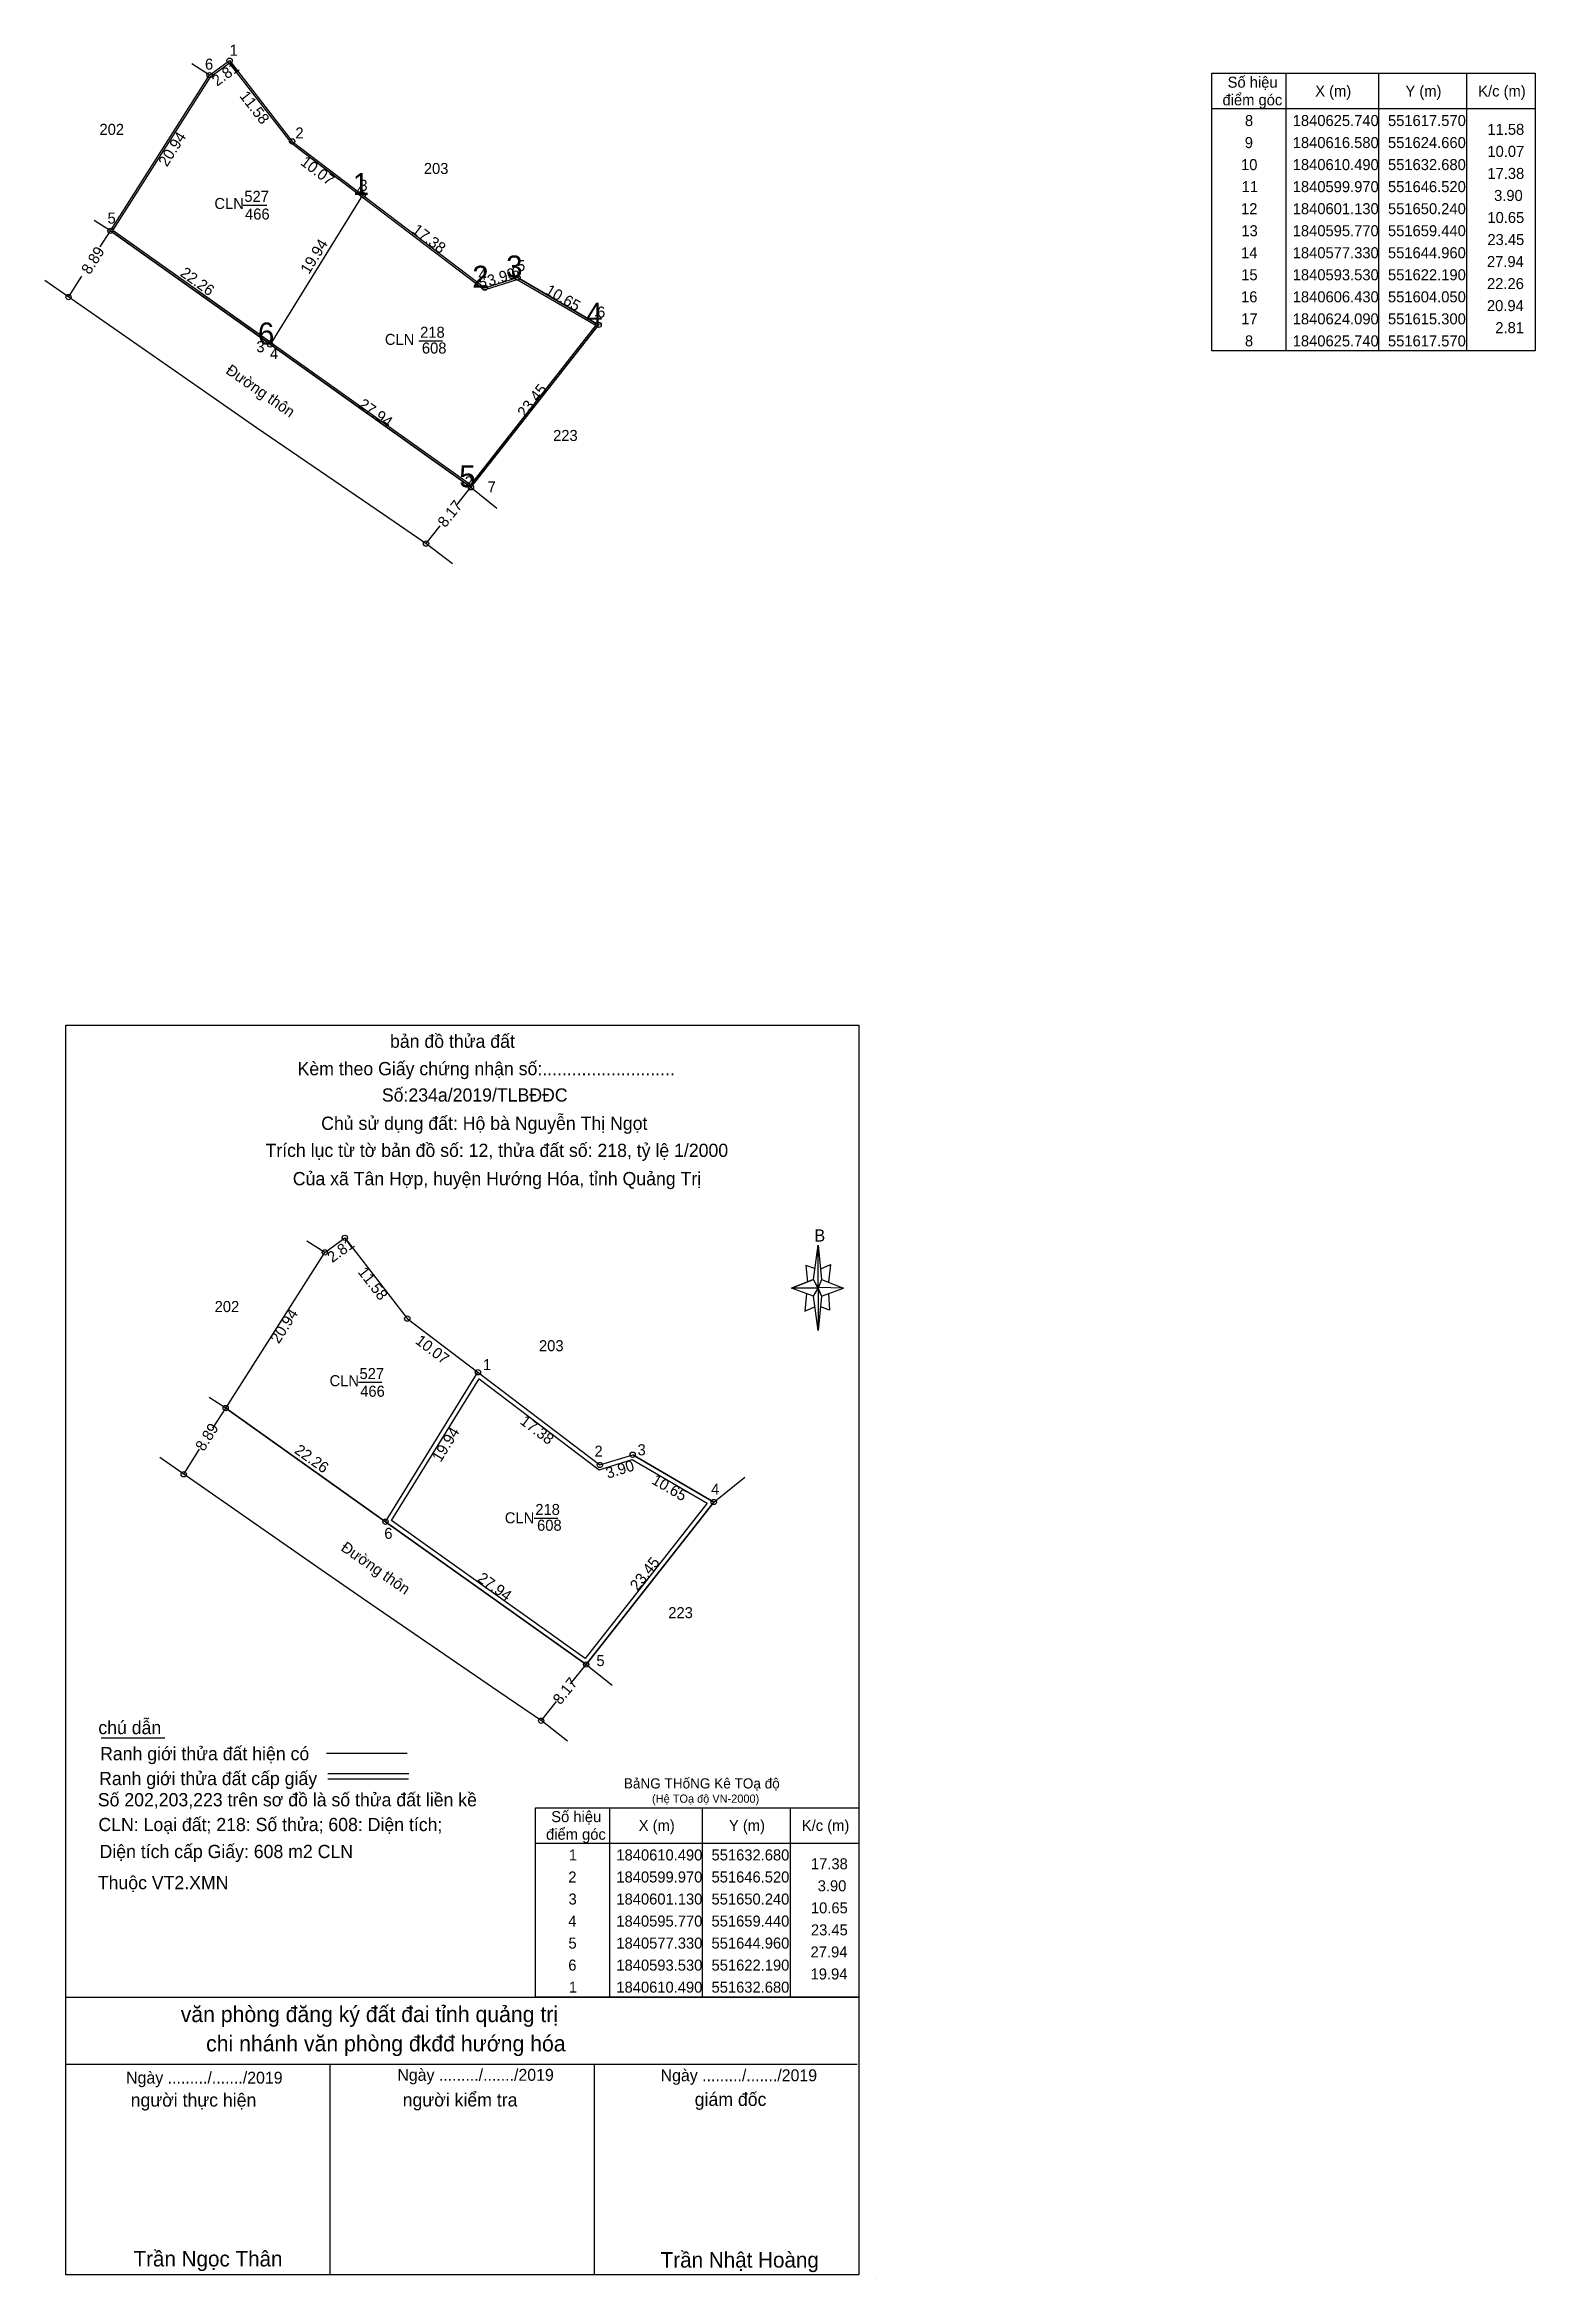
# Model space of a CAD drawing. Extents: x 551294 to 551766, y 1840373 to 1840693.
# Drawn here: x 551596.6 to 551765.8, y 1840374 to 1840627.5 of the extents above; entities that cross this region are included whole.
import ezdxf

# ---------------------------------------------------------------- set-up
doc = ezdxf.new("R2010")
doc.units = 0
for name, color, linetype in [('Level 1', 7, 'Continuous'), ('Level 10', 7, 'Continuous'), ('Level 17', 7, 'Continuous'), ('Level 23', 7, 'Continuous'), ('Level 32', 7, 'Continuous'), ('Level 5', 7, 'Continuous'), ('Level 6', 7, 'Continuous'), ('Level 63', 7, 'Continuous')]:
    doc.layers.add(name, color=color, linetype=linetype)

msp = doc.modelspace()

# ---------------------------------------------------------------- texts
at = {"layer": 'Level 1'}
for s, height, p in [('CLN', 1.25, (551615.84, 1840608.91)), ('527', 1.25, (551619.24, 1840609.72)), ('466', 1.25, (551619.32, 1840607.71)), ('CLN', 1.25, (551635.19, 1840593.49)), ('218', 1.25, (551639.19, 1840594.3)), ('608', 1.25, (551639.39, 1840592.51)), ('CLN', 1.25, (551628.91, 1840475.35)), ('527', 1.25, (551632.31, 1840476.16)), ('466', 1.25, (551632.39, 1840474.15)), ('CLN', 1.25, (551648.8, 1840459.79)), ('218', 1.25, (551652.26, 1840460.74)), ('608', 1.25, (551652.46, 1840458.95)), ('BảNG THốNG Kê TOạ độ ', 1.15, (551662.31, 1840429.71)), ('(Hệ TOạ độ VN-2000)', 0.93, (551665.51, 1840428.09))]:
    msp.add_text(s, height=height, dxfattribs=at).set_placement(p)
at = {"layer": 'Level 5'}
for s, height, p in [('bản đồ thửa đất', 1.5, (551635.77, 1840513.74)), ('Kèm theo Giấy chứng nhận số:...........................', 1.5, (551625.28, 1840510.63)), ('Số:234a/2019/TLBĐĐC', 1.5, (551634.85, 1840507.64)), ('Chủ sử dụng đất: Hộ bà Nguyễn Thị Ngọt', 1.5, (551627.96, 1840504.43)), ('Trích lục từ tờ bản đồ số: 12, thửa đất số: 218, tỷ lệ 1/2000 ', 1.5, (551621.64, 1840501.36)), ('Của xã Tân Hợp, huyện Hướng Hóa, tỉnh Quảng Trị', 1.5, (551624.74, 1840498.15)), ('B', 1.38, (551683.93, 1840491.76)), ('văn phòng đăng ký đất đai tỉnh quảng trị', 1.7999, (551612.02, 1840403.2)), ('chi nhánh văn phòng đkđđ hướng hóa', 1.7999, (551614.9, 1840399.88)), ('Ngày ........./......./2019', 1.35, (551605.82, 1840396.22)), ('Ngày ........./......./2019', 1.35, (551636.6, 1840396.54)), ('Ngày ........./......./2019', 1.35, (551666.48, 1840396.49)), ('người thực hiện', 1.5, (551606.34, 1840393.61)), ('người kiểm tra', 1.5, (551637.21, 1840393.63)), ('giám đốc', 1.5, (551670.35, 1840393.69)), ('Trần Ngọc Thân', 1.75, (551606.66, 1840375.48)), ('Trần Nhật Hoàng', 1.75, (551666.49, 1840375.35))]:
    msp.add_text(s, height=height, dxfattribs=at).set_placement(p)
at = {"layer": 'Level 6'}
for s, p in [('chú dẫn', (551602.67, 1840435.87)), ('Ranh giới thửa đất hiện có ', (551602.87, 1840432.91)), ('Ranh giới thửa đất cấp giấy', (551602.76, 1840430.09)), ('Số 202,203,223 trên sơ đồ là số thửa đất liền kề', (551602.61, 1840427.68)), ('CLN: Loại đất; 218: Số thửa; 608: Diện tích;', (551602.68, 1840424.87)), ('Diện tích cấp Giấy: 608 m2 CLN', (551602.81, 1840421.81)), ('Thuộc VT2.XMN', (551602.61, 1840418.28))]:
    msp.add_text(s, height=1.5, dxfattribs=at).set_placement(p)
at = {"layer": 'Level 63'}
for s, height, p in [(' 6', 1.25, (551614.31, 1840624.72)), (' 1', 1.25, (551617.09, 1840626.3)), ('Số hiệu', 1.25, (551730.83, 1840622.67)), ('X (m)', 1.25, (551740.77, 1840621.67)), ('Y (m)', 1.25, (551751.01, 1840621.67)), ('K/c (m)', 1.25, (551759.27, 1840621.67)), ('điểm góc', 1.25, (551730.25, 1840620.67)), ('202', 1.25, (551602.8, 1840617.32)), (' 2', 1.25, (551624.57, 1840616.91)), (' 8', 1.25, (551732.33, 1840618.32)), ('1840625.740', 1.25, (551738.22, 1840618.32)), ('551617.570', 1.25, (551749.03, 1840618.32)), ('11.58', 1.25, (551760.31, 1840617.32)), (' 9', 1.25, (551732.31, 1840615.82)), ('1840616.580', 1.25, (551738.22, 1840615.82)), ('551624.660', 1.25, (551749.03, 1840615.82)), ('10.07', 1.25, (551760.31, 1840614.82)), (' 1', 2.5, (551630.61, 1840610.49)), ('203', 1.25, (551639.61, 1840612.88)), (' 10', 1.25, (551731.89, 1840613.32)), ('1840610.490', 1.25, (551738.22, 1840613.32)), ('551632.680', 1.25, (551749.03, 1840613.32)), ('17.38', 1.25, (551760.31, 1840612.32)), (' 4', 1.25, (551631.5, 1840610.49)), (' 3', 1.25, (551631.83, 1840610.97)), (' 11', 1.25, (551731.96, 1840610.82)), ('1840599.970', 1.25, (551738.22, 1840610.82)), ('551646.520', 1.25, (551749.03, 1840610.82)), ('3.90', 1.25, (551761.07, 1840609.82)), (' 5', 1.25, (551603.25, 1840607.25)), (' 12', 1.25, (551731.89, 1840608.32)), ('1840601.130', 1.25, (551738.22, 1840608.32)), ('551650.240', 1.25, (551749.03, 1840608.32)), ('10.65', 1.25, (551760.31, 1840607.32)), (' 13', 1.25, (551731.93, 1840605.82)), ('1840595.770', 1.25, (551738.22, 1840605.82)), ('551659.440', 1.25, (551749.03, 1840605.82)), ('23.45', 1.25, (551760.31, 1840604.82)), (' 2', 2.5, (551644.18, 1840599.97)), (' 3', 2.5, (551648.02, 1840601.13)), (' 6', 1.25, (551649.07, 1840601.13)), ('5', 1.25, (551650.19, 1840601.87)), (' 14', 1.25, (551731.89, 1840603.32)), ('1840577.330', 1.25, (551738.22, 1840603.32)), ('551644.960', 1.25, (551749.03, 1840603.32)), ('27.94', 1.25, (551760.26, 1840602.32)), (' 4', 1.25, (551645.34, 1840600.86)), (' 5', 1.25, (551645.39, 1840599.97)), (' 15', 1.25, (551731.91, 1840600.82)), ('1840593.530', 1.25, (551738.22, 1840600.82)), ('551622.190', 1.25, (551749.03, 1840600.82)), ('22.26', 1.25, (551760.27, 1840599.82)), (' 4', 2.5, (551657.09, 1840595.77)), ('6', 1.25, (551659.27, 1840596.59)), (' 16', 1.25, (551731.89, 1840598.32)), ('1840606.430', 1.25, (551738.22, 1840598.32)), ('551604.050', 1.25, (551749.03, 1840598.32)), ('20.94', 1.25, (551760.26, 1840597.32)), (' 6', 2.5, (551619.85, 1840593.53)), (' 1', 1.25, (551658.4, 1840595.77)), (' 17', 1.25, (551731.91, 1840595.82)), ('1840624.090', 1.25, (551738.22, 1840595.82)), ('551615.300', 1.25, (551749.03, 1840595.82)), ('2.81', 1.25, (551761.21, 1840594.82)), (' 3', 1.25, (551620.14, 1840592.66)), (' 4', 1.25, (551621.68, 1840591.88)), (' 8', 1.25, (551732.33, 1840593.32)), ('1840625.740', 1.25, (551738.22, 1840593.32)), ('551617.570', 1.25, (551749.03, 1840593.32)), ('223', 1.25, (551654.28, 1840582.59)), (' 5', 2.5, (551642.7, 1840577.33)), (' 2', 1.25, (551643.79, 1840577.33)), ('7', 1.25, (551646.85, 1840576.76)), ('202', 1.25, (551615.87, 1840483.76)), (' 1', 1.25, (551645.86, 1840477.17)), ('203', 1.25, (551652.68, 1840479.32)), (' 2', 1.25, (551658.51, 1840467.35)), (' 3', 1.25, (551663.4, 1840467.51)), (' 4', 1.25, (551671.75, 1840463.05)), (' 6', 1.25, (551634.66, 1840458.03)), ('223', 1.25, (551667.35, 1840449.03)), (' 5', 1.25, (551658.73, 1840443.59)), ('điểm góc', 1.25, (551653.48, 1840423.89)), ('Số hiệu', 1.25, (551654.07, 1840425.89)), ('X (m)', 1.25, (551664, 1840424.89)), ('Y (m)', 1.25, (551674.24, 1840424.89)), ('K/c (m)', 1.25, (551682.51, 1840424.89)), (' 1', 1.25, (551655.6, 1840421.54)), ('1840610.490', 1.25, (551661.46, 1840421.54)), ('551632.680', 1.25, (551672.26, 1840421.54)), (' 2', 1.25, (551655.54, 1840419.04)), ('1840599.970', 1.25, (551661.46, 1840419.04)), ('551646.520', 1.25, (551672.26, 1840419.04)), ('17.38', 1.25, (551683.54, 1840420.54)), (' 3', 1.25, (551655.57, 1840416.54)), ('1840601.130', 1.25, (551661.46, 1840416.54)), ('551650.240', 1.25, (551672.26, 1840416.54)), ('3.90', 1.25, (551684.31, 1840418.04)), (' 4', 1.25, (551655.54, 1840414.04)), ('1840595.770', 1.25, (551661.46, 1840414.04)), ('551659.440', 1.25, (551672.26, 1840414.04)), ('10.65', 1.25, (551683.54, 1840415.54)), (' 5', 1.25, (551655.56, 1840411.54)), ('1840577.330', 1.25, (551661.46, 1840411.54)), ('551644.960', 1.25, (551672.26, 1840411.54)), ('23.45', 1.25, (551683.54, 1840413.04)), (' 6', 1.25, (551655.54, 1840409.04)), ('1840593.530', 1.25, (551661.46, 1840409.04)), ('551622.190', 1.25, (551672.26, 1840409.04)), ('27.94', 1.25, (551683.5, 1840410.54)), (' 1', 1.25, (551655.6, 1840406.54)), ('1840610.490', 1.25, (551661.46, 1840406.54)), ('551632.680', 1.25, (551672.26, 1840406.54)), ('19.94', 1.25, (551683.5, 1840408.04))]:
    msp.add_text(s, height=height, dxfattribs=at).set_placement(p)
for s, rotation, p in [('2.81', 36.0124, (551616.14, 1840622.78)), ('11.58', 307.7405, (551618.63, 1840621.71)), ('20.94', 57.5015, (551610.45, 1840613.61)), ('10.07', 322.7887, (551625.51, 1840614.02)), ('19.94', 58.2626, (551626.58, 1840601.43)), ('17.38', 322.761, (551638.17, 1840606.31)), ('8.89', 57.6326, (551601.7, 1840601.38)), ('22.26', 324.582, (551611.86, 1840601.4)), ('3.90', 17.3189, (551647.04, 1840600.13)), ('10.65', 329.7746, (551653.29, 1840599.35)), ('Đường thôn', 325.1755, (551617.03, 1840590.34)), ('27.94', 324.5696, (551632.09, 1840586.49)), ('23.45', 51.8592, (551651.09, 1840585.14)), ('8.17', 51.3683, (551642.04, 1840572.68)), ('2.81', 36.0124, (551629.22, 1840489.31)), ('11.58', 307.7405, (551632.06, 1840488.28)), ('20.94', 57.5015, (551623.15, 1840480.09)), ('10.07', 322.7887, (551638.54, 1840480.29)), ('8.89', 57.6326, (551614.64, 1840467.88)), ('19.94', 58.2626, (551641.52, 1840466.64)), ('17.38', 322.761, (551650.43, 1840471.17)), ('22.26', 324.582, (551624.83, 1840467.84)), ('3.90', 17.3189, (551660.49, 1840464.85)), ('10.65', 329.7746, (551665.37, 1840464.36)), ('Đường thôn', 325.1755, (551630.1, 1840456.78)), ('23.45', 51.8592, (551663.87, 1840452.05)), ('27.94', 324.5696, (551645.59, 1840453.32)), ('8.17', 51.3683, (551655.11, 1840439.12))]:
    msp.add_text(s, height=1.25, rotation=rotation, dxfattribs=at).set_placement(p)

# ---------------------------------------------------------------- linework, layer by layer
at = {"layer": 'Level 1'}
for p, q in [((551615.3, 1840624.09), (551617.57, 1840625.74)), ((551615.45, 1840623.95), (551617.53, 1840625.46)), ((551617.53, 1840625.46), (551624.52, 1840616.44)), ((551617.57, 1840625.74), (551624.66, 1840616.58)), ((551604.05, 1840606.43), (551615.3, 1840624.09)), ((551604.32, 1840606.48), (551615.45, 1840623.95)), ((551624.52, 1840616.44), (551632.41, 1840610.44)), ((551624.66, 1840616.58), (551632.68, 1840610.49)), ((551625.4, 1840615.77), (551646.48, 1840599.75)), ((551622.19, 1840593.53), (551632.68, 1840610.49)), ((551632.68, 1840610.49), (551646.52, 1840599.97)), ((551632.68, 1840610.49), (551646.52, 1840599.97)), ((551602.89, 1840604.6), (551604.05, 1840606.43)), ((551622.19, 1840593.53), (551604.05, 1840606.43)), ((551622.13, 1840593.82), (551604.32, 1840606.48)), ((551599.29, 1840598.92), (551600.79, 1840601.29)), ((551646.48, 1840599.75), (551650.22, 1840600.91)), ((551646.52, 1840599.97), (551650.24, 1840601.13)), ((551646.52, 1840599.97), (551650.24, 1840601.13)), ((551650.22, 1840600.91), (551659.14, 1840595.71)), ((551650.24, 1840601.13), (551659.44, 1840595.77)), ((551650.24, 1840601.13), (551659.44, 1840595.77)), ((551644.92, 1840577.6), (551614.12, 1840599.51)), ((551659.14, 1840595.71), (551644.92, 1840577.6)), ((551659.44, 1840595.77), (551644.96, 1840577.33)), ((551659.44, 1840595.77), (551644.96, 1840577.33)), ((551644.96, 1840577.33), (551622.19, 1840593.53)), ((551644.96, 1840577.33), (551622.19, 1840593.53)), ((551628.37, 1840490.53), (551630.64, 1840492.18)), ((551630.64, 1840492.18), (551637.73, 1840483.02)), ((551617.12, 1840472.87), (551628.37, 1840490.53)), ((551637.73, 1840483.02), (551645.75, 1840476.93)), ((551635.26, 1840459.97), (551645.75, 1840476.93)), ((551645.75, 1840476.93), (551659.59, 1840466.41)), ((551645.75, 1840476.93), (551659.59, 1840466.41)), ((551615.68, 1840470.6), (551617.12, 1840472.87)), ((551635.26, 1840459.97), (551617.12, 1840472.87)), ((551612.36, 1840465.36), (551614.15, 1840468.19)), ((551659.59, 1840466.41), (551663.31, 1840467.57)), ((551659.59, 1840466.41), (551663.31, 1840467.57)), ((551663.31, 1840467.57), (551672.51, 1840462.21)), ((551663.31, 1840467.57), (551672.51, 1840462.21)), ((551672.51, 1840462.21), (551658.03, 1840443.77)), ((551672.51, 1840462.21), (551658.03, 1840443.77)), ((551658.03, 1840443.77), (551635.26, 1840459.97)), ((551658.03, 1840443.77), (551635.26, 1840459.97))]:
    msp.add_line(p, q, dxfattribs=at)
for points in [[(551632.68, 1840610.49), (551646.52, 1840599.97), (551650.24, 1840601.13), (551659.44, 1840595.77), (551644.96, 1840577.33), (551622.19, 1840593.53)], [(551645.89, 1840476.2), (551659.49, 1840465.86), (551663.25, 1840467.03), (551671.76, 1840462.07), (551657.93, 1840444.45), (551635.93, 1840460.11)]]:
    msp.add_lwpolyline(points, close=True, dxfattribs=at)
at = {"layer": 'Level 10'}
for p, q in [((551615.3, 1840624.09), (551613.27, 1840625.38)), ((551617.57, 1840625.74), (551624.66, 1840616.58)), ((551632.68, 1840610.49), (551646.52, 1840599.97)), ((551604.05, 1840606.43), (551602.19, 1840607.61)), ((551614.87, 1840588.09), (551596.58, 1840600.8)), ((551646.52, 1840599.97), (551650.24, 1840601.13)), ((551659.44, 1840595.77), (551650.24, 1840601.13)), ((551644.96, 1840577.33), (551659.44, 1840595.77)), ((551620.62, 1840584.09), (551614.87, 1840588.09)), ((551635.05, 1840574.23), (551620.62, 1840584.09)), ((551644.96, 1840577.33), (551647.9, 1840574.98)), ((551640, 1840570.85), (551635.05, 1840574.23)), ((551628.37, 1840490.53), (551626.34, 1840491.82)), ((551630.64, 1840492.18), (551637.73, 1840483.02)), ((551645.75, 1840476.93), (551659.59, 1840466.41)), ((551617.12, 1840472.87), (551615.26, 1840474.05)), ((551627.94, 1840454.53), (551609.65, 1840467.24)), ((551659.59, 1840466.41), (551663.31, 1840467.57)), ((551672.51, 1840462.21), (551663.31, 1840467.57)), ((551672.51, 1840462.21), (551676.05, 1840465.03)), ((551658.03, 1840443.77), (551672.51, 1840462.21)), ((551633.69, 1840450.53), (551627.94, 1840454.53)), ((551648.12, 1840440.67), (551633.69, 1840450.53)), ((551658.03, 1840443.77), (551660.97, 1840441.42)), ((551653.07, 1840437.29), (551648.12, 1840440.67))]:
    msp.add_line(p, q, dxfattribs=at)
at = {"layer": 'Level 17'}
msp.add_line((551602.98, 1840435.46), (551610.22, 1840435.46), dxfattribs=at)
at = {"layer": 'Level 23'}
for p, q in [((551604.05, 1840606.43), (551622.19, 1840593.53)), ((551622.19, 1840593.53), (551644.96, 1840577.33)), ((551620.62, 1840584.09), (551614.87, 1840588.09)), ((551620.62, 1840584.09), (551614.87, 1840588.09)), ((551635.05, 1840574.23), (551620.62, 1840584.09)), ((551635.05, 1840574.23), (551620.62, 1840584.09)), ((551640, 1840570.85), (551635.05, 1840574.23)), ((551640, 1840570.85), (551635.05, 1840574.23)), ((551617.12, 1840472.87), (551635.26, 1840459.97)), ((551635.26, 1840459.97), (551658.03, 1840443.77)), ((551633.69, 1840450.53), (551627.94, 1840454.53)), ((551633.69, 1840450.53), (551627.94, 1840454.53)), ((551648.12, 1840440.67), (551633.69, 1840450.53)), ((551648.12, 1840440.67), (551633.69, 1840450.53)), ((551653.07, 1840437.29), (551648.12, 1840440.67)), ((551653.07, 1840437.29), (551648.12, 1840440.67))]:
    msp.add_line(p, q, dxfattribs=at)
at = {"layer": 'Level 32'}
for p, q in [((551642.85, 1840568.65), (551640, 1840570.85)), ((551655.92, 1840435.09), (551653.07, 1840437.29))]:
    msp.add_line(p, q, dxfattribs=at)
at = {"layer": 'Level 5'}
for p, q in [((551683.85, 1840487.46), (551684.35, 1840491.36)), ((551684.05, 1840488.66), (551682.95, 1840489.06)), ((551682.95, 1840489.06), (551683.15, 1840487.16)), ((551684.65, 1840488.66), (551685.75, 1840489.16)), ((551685.75, 1840489.16), (551685.55, 1840487.16)), ((551683.85, 1840487.46), (551681.35, 1840486.46)), ((551681.35, 1840486.46), (551683.85, 1840487.46)), ((551683.85, 1840485.56), (551681.35, 1840486.46)), ((551684.35, 1840486.46), (551681.35, 1840486.46)), ((551683.05, 1840485.86), (551682.85, 1840483.86)), ((551684.35, 1840486.46), (551683.85, 1840487.46)), ((551683.85, 1840487.46), (551684.75, 1840485.56)), ((551687.25, 1840486.46), (551684.35, 1840486.56)), ((551684.35, 1840486.56), (551684.35, 1840486.46)), ((551684.35, 1840486.46), (551684.75, 1840485.56)), ((551684.75, 1840487.46), (551687.25, 1840486.46)), ((551684.75, 1840485.56), (551687.25, 1840486.46)), ((551684.75, 1840485.56), (551687.25, 1840486.46)), ((551685.55, 1840485.86), (551685.65, 1840483.96)), ((551682.85, 1840483.86), (551683.95, 1840484.36)), ((551684.75, 1840485.56), (551684.35, 1840481.66)), ((551685.65, 1840483.96), (551684.65, 1840484.36)), ((551598.98, 1840406.02), (551688.98, 1840406.02)), ((551598.98, 1840398.42), (551688.78, 1840398.42)), ((551598.98, 1840398.42), (551688.78, 1840398.42)), ((551598.98, 1840398.42), (551688.78, 1840398.42)), ((551598.98, 1840374.52), (551598.98, 1840398.42)), ((551628.98, 1840374.52), (551628.98, 1840398.42)), ((551658.98, 1840374.52), (551658.98, 1840398.42)), ((551688.98, 1840374.52), (551598.98, 1840374.52))]:
    msp.add_line(p, q, dxfattribs=at)
for points in [[(551598.98, 1840516.32), (551688.98, 1840516.32), (551688.98, 1840374.52), (551598.98, 1840374.52)], [(551684.35, 1840491.36), (551684.75, 1840487.46), (551684.35, 1840486.46)], [(551684.35, 1840486.46), (551684.35, 1840481.66), (551683.85, 1840485.56)]]:
    msp.add_lwpolyline(points, close=True, dxfattribs=at)
at = {"layer": 'Level 6'}
for p, q in [((551628.58, 1840433.72), (551637.72, 1840433.72)), ((551628.72, 1840431.41), (551637.92, 1840431.41)), ((551628.72, 1840430.79), (551637.86, 1840430.79)), ((551690.88, 1840374.02), (551690.88, 1840374.02)), ((551690.88, 1840374.02), (551690.88, 1840374.02)), ((551690.88, 1840374.02), (551690.88, 1840374.02))]:
    msp.add_line(p, q, dxfattribs=at)
at = {"layer": 'Level 63'}
for p, q in [((551615.3, 1840624.09), (551617.57, 1840625.74)), ((551604.05, 1840606.43), (551615.3, 1840624.09)), ((551729.05, 1840624.31), (551765.75, 1840624.31)), ((551729.05, 1840592.81), (551729.05, 1840624.31)), ((551737.45, 1840624.31), (551737.45, 1840592.81)), ((551747.95, 1840624.31), (551747.95, 1840592.81)), ((551757.95, 1840624.31), (551757.95, 1840592.81)), ((551765.75, 1840624.31), (551765.75, 1840592.81)), ((551729.05, 1840620.31), (551765.75, 1840620.31)), ((551619.11, 1840609.36), (551621.78, 1840609.36)), ((551639.06, 1840593.94), (551641.73, 1840593.94)), ((551765.75, 1840592.81), (551729.05, 1840592.81)), ((551643.39, 1840575.37), (551644.96, 1840577.33)), ((551639.86, 1840570.95), (551641.48, 1840572.98)), ((551641.71, 1840573.27), (551641.85, 1840573.44)), ((551628.37, 1840490.53), (551630.64, 1840492.18)), ((551617.12, 1840472.87), (551628.37, 1840490.53)), ((551632.18, 1840475.8), (551634.85, 1840475.8)), ((551652.13, 1840460.38), (551654.8, 1840460.38)), ((551656.27, 1840441.57), (551658.03, 1840443.77)), ((551652.93, 1840437.39), (551654.68, 1840439.58)), ((551654.78, 1840439.71), (551654.92, 1840439.88)), ((551660.68, 1840427.52), (551660.68, 1840406.02)), ((551671.18, 1840427.52), (551671.18, 1840406.02)), ((551681.18, 1840427.52), (551681.18, 1840406.02)), ((551652.28, 1840423.52), (551688.98, 1840423.52))]:
    msp.add_line(p, q, dxfattribs=at)
msp.add_lwpolyline([(551652.28, 1840427.52), (551688.98, 1840427.52), (551688.98, 1840406.02), (551652.28, 1840406.02)], close=True, dxfattribs=at)
for centre in [(551617.57, 1840625.74), (551615.3, 1840624.09), (551624.66, 1840616.58), (551632.68, 1840610.49), (551604.05, 1840606.43), (551646.52, 1840599.97), (551650.24, 1840601.13), (551599.29, 1840598.92), (551659.44, 1840595.77), (551622.19, 1840593.53), (551644.96, 1840577.33), (551639.86, 1840570.95), (551628.37, 1840490.53), (551630.64, 1840492.18), (551637.73, 1840483.02), (551645.75, 1840476.93), (551617.12, 1840472.87), (551612.36, 1840465.36), (551659.59, 1840466.41), (551663.31, 1840467.57), (551672.51, 1840462.21), (551635.26, 1840459.97), (551658.03, 1840443.77), (551652.93, 1840437.39)]:
    msp.add_circle(centre, 0.3, dxfattribs=at)

msp.set_redraw_order([(e.dxf.handle, doc.entitydb.next_handle()) for e in msp.query("TEXT MTEXT ATTDEF DIMENSION ARC_DIMENSION")])  # texts and dimensions are drawn at this point

doc.saveas('drawing.dxf')
